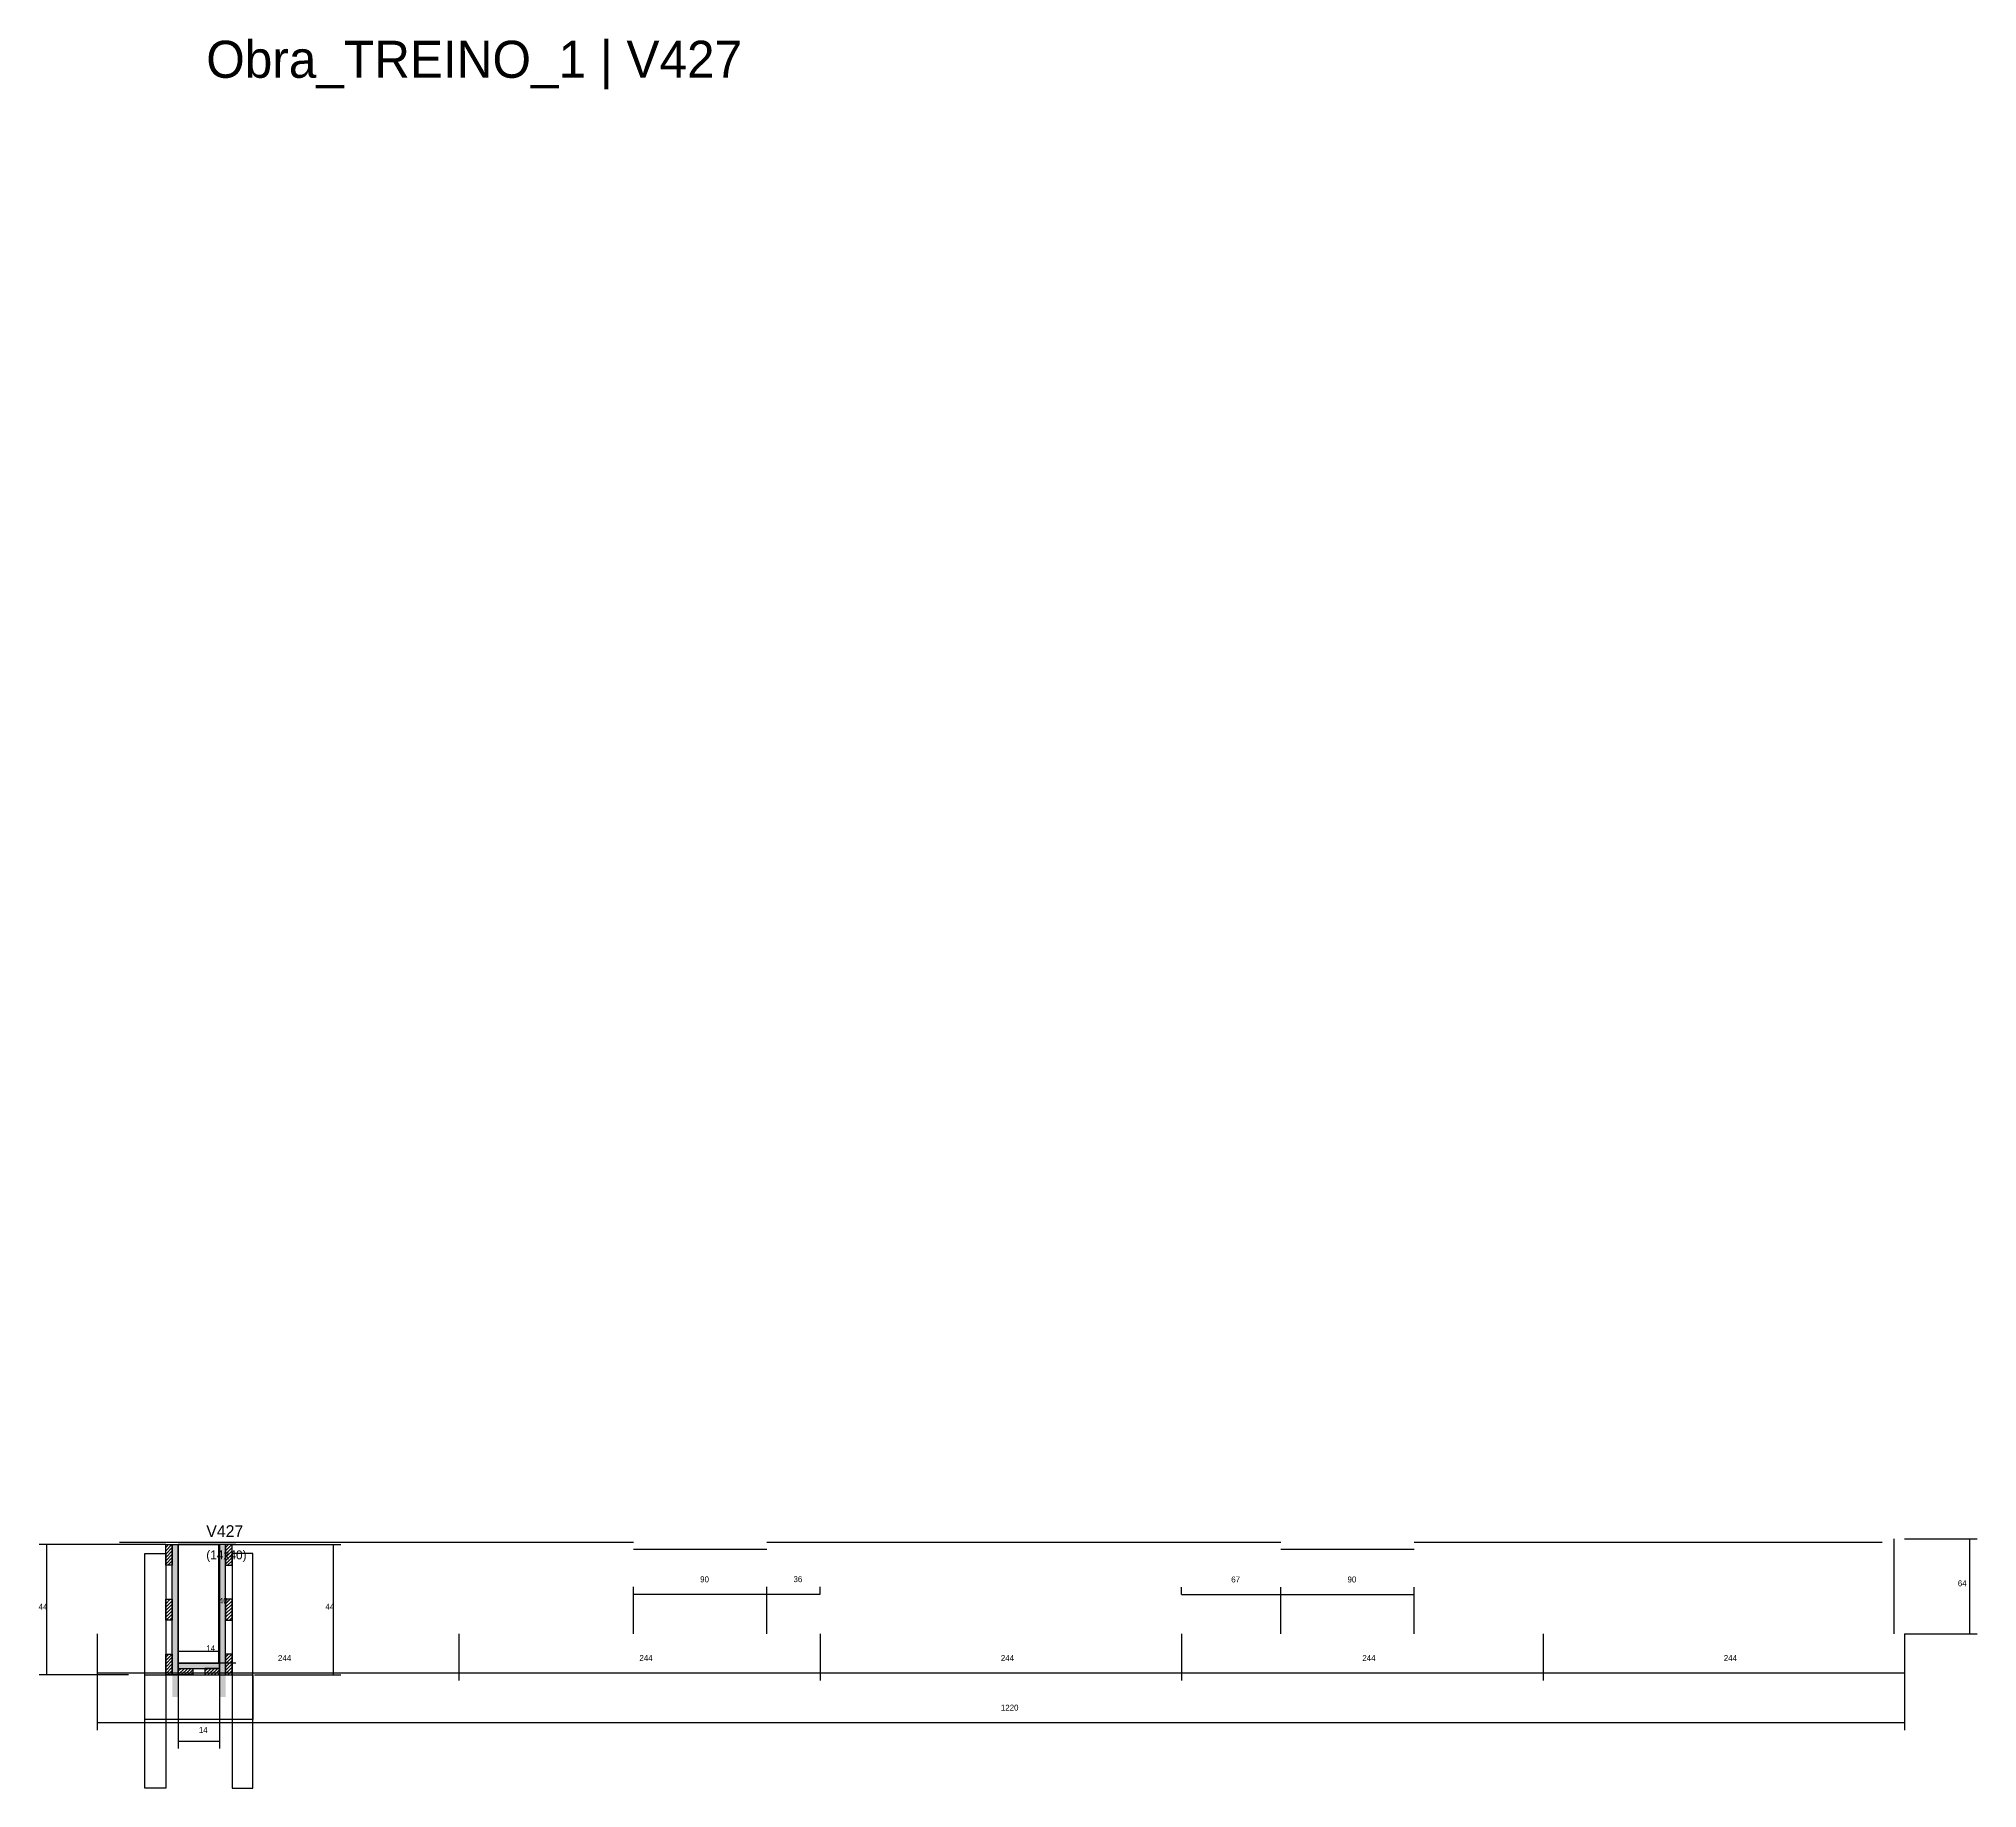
# Model space of a CAD drawing. Header units: metres. Extents: x -2848 to 21926, y -45195 to 1016.
# Drawn here: x 6287 to 7596, y -11164 to -9984 of the extents above; entities that cross this region are included whole.
import ezdxf

# ---------------------------------------------------------------- set-up
doc = ezdxf.new("R2010")
doc.units = ezdxf.units.M
for name, color, linetype in [('CONCRETO', 251, 'Continuous'), ('COTA', 241, 'Continuous'), ('Cota Seção (2x)', 4, 'Continuous'), ('Hachura', 253, 'Continuous'), ('LABEL_ID', 3, 'Continuous'), ('Madeira', 126, 'Continuous'), ('Painéis', 200, 'Continuous'), ('SARR_2.2x7', 40, 'Continuous'), ('SARR_3.5x7', 81, 'Continuous'), ('Texto Seção', 7, 'Continuous')]:
    doc.layers.add(name, color=color, linetype=linetype)

msp = doc.modelspace()

# ---------------------------------------------------------------- hatches: boundary and pattern name
at = {"layer": 'Hachura'}
h = msp.add_hatch(dxfattribs=at)
h.set_pattern_fill('ANSI31', scale=0.5)
h.paths.add_polyline_path([(6377, -11014), (6372.6, -11014), (6372.6, -11014), (6372.6, -11000), (6372.6, -11000), (6377, -11000), (6377, -11000), (6377, -11014)])
h = msp.add_hatch(color=8, dxfattribs=at)
h.dxf.hatch_style = 1
h.paths.add_polyline_path([(6381, -11000), (6377, -11000), (6377, -11000), (6377, -11103), (6377, -11103), (6381, -11103), (6381, -11103), (6381, -11000)])
h = msp.add_hatch(color=8, dxfattribs=at)
h.dxf.hatch_style = 1
h.paths.add_polyline_path([(6413, -11000), (6409, -11000), (6409, -11000), (6409, -11103), (6409, -11103), (6413, -11103), (6413, -11103), (6413, -11000)])
h = msp.add_hatch(dxfattribs=at)
h.set_pattern_fill('ANSI31', scale=0.5)
h.paths.add_polyline_path([(6413, -11014), (6417.4, -11014), (6417.4, -11014), (6417.4, -11000), (6417.4, -11000), (6413, -11000), (6413, -11000), (6413, -11014)])
h = msp.add_hatch(dxfattribs=at)
h.set_pattern_fill('ANSI31', scale=0.5)
h.paths.add_polyline_path([(6377, -11051), (6372.6, -11051), (6372.6, -11051), (6372.6, -11037), (6372.6, -11037), (6377, -11037), (6377, -11037), (6377, -11051)])
h = msp.add_hatch(dxfattribs=at)
h.set_pattern_fill('ANSI31', scale=0.5)
h.paths.add_polyline_path([(6413, -11051), (6417.4, -11051), (6417.4, -11051), (6417.4, -11037), (6417.4, -11037), (6413, -11037), (6413, -11037), (6413, -11051)])
h = msp.add_hatch(dxfattribs=at)
h.set_pattern_fill('ANSI31', scale=0.5)
h.paths.add_polyline_path([(6377, -11088), (6372.6, -11088), (6372.6, -11088), (6372.6, -11074), (6372.6, -11074), (6377, -11074), (6377, -11074), (6377, -11088)])
h = msp.add_hatch(color=8, dxfattribs=at)
h.dxf.hatch_style = 1
h.paths.add_polyline_path([(6409, -11083.6), (6409, -11080), (6409, -11080), (6381, -11080), (6381, -11080), (6381, -11083.6), (6381, -11083.6), (6409, -11083.6)])
h = msp.add_hatch(dxfattribs=at)
h.set_pattern_fill('ANSI31', scale=0.5)
h.paths.add_polyline_path([(6381, -11088), (6381, -11083.6), (6381, -11083.6), (6391, -11083.6), (6391, -11083.6), (6391, -11088), (6391, -11088), (6381, -11088)])
h = msp.add_hatch(dxfattribs=at)
h.set_pattern_fill('ANSI31', scale=0.5)
h.paths.add_polyline_path([(6409, -11088), (6409, -11083.6), (6409, -11083.6), (6399, -11083.6), (6399, -11083.6), (6399, -11088), (6399, -11088), (6409, -11088)])
h = msp.add_hatch(dxfattribs=at)
h.set_pattern_fill('ANSI31', scale=0.5)
h.paths.add_polyline_path([(6413, -11088), (6417.4, -11088), (6417.4, -11088), (6417.4, -11074), (6417.4, -11074), (6413, -11074), (6413, -11074), (6413, -11088)])

# ---------------------------------------------------------------- linework, layer by layer
at = {"layer": 'CONCRETO'}
for points in [[(6381, -11000), (6381, -11000), (6409, -11000), (6409, -11028), (6409, -11028), (6409, -11080), (6381, -11080), (6381, -11000)], [(6381, -11080), (6409, -11080), (6409, -11000), (6381, -11000)]]:
    msp.add_lwpolyline(points, close=True, dxfattribs=at)
at = {"layer": 'COTA'}
for p, q in [((6372.6, -11000), (6287.3, -11000)), ((6292.3, -11088), (6292.3, -11000)), ((6417, -11000), (6490.9, -11000)), ((6485.9, -11088), (6485.9, -11000)), ((7546.4, -10996.2), (7595.5, -10996.2)), ((7590.5, -11060.2), (7590.5, -10996.2)), ((6688.4, -11060.2), (6688.4, -11028.6)), ((6778.4, -11060.2), (6778.4, -11028.6)), ((6778.4, -11033.6), (6778.4, -11028.6)), ((6814.4, -11033.6), (6814.4, -11028.6)), ((7058.4, -11033.7), (7058.4, -11028.7)), ((7125.4, -11060.2), (7125.4, -11028.7)), ((7125.4, -11033.7), (7125.4, -11028.7)), ((7215.4, -11060.2), (7215.4, -11028.7)), ((6688.4, -11033.6), (6778.4, -11033.6)), ((6778.4, -11033.6), (6814.4, -11033.6)), ((7058.4, -11033.7), (7125.4, -11033.7)), ((7125.4, -11033.7), (7215.4, -11033.7)), ((6326.4, -11060.2), (6326.4, -11091.7)), ((6326.4, -11060.2), (6326.4, -11125.2)), ((6570.4, -11060.2), (6570.4, -11091.7)), ((6570.4, -11060.2), (6570.4, -11091.7)), ((6814.4, -11060.2), (6814.4, -11091.7)), ((6814.4, -11060.2), (6814.4, -11091.7)), ((7058.4, -11060.2), (7058.4, -11091.7)), ((7058.4, -11060.2), (7058.4, -11091.7)), ((7302.4, -11060.2), (7302.4, -11091.7)), ((7302.4, -11060.2), (7302.4, -11091.7)), ((7546.4, -11060.2), (7546.4, -11125.2)), ((7546.4, -11060.2), (7546.4, -11091.7)), ((7546.4, -11060.2), (7595.5, -11060.2)), ((6347.4, -11088), (6287.3, -11088)), ((6326.4, -11086.7), (6570.4, -11086.7)), ((6381, -11088), (6381, -11137.7)), ((6409, -11088), (6409, -11137.7)), ((6432.6, -11088), (6490.9, -11088)), ((6570.4, -11086.7), (6814.4, -11086.7)), ((6814.4, -11086.7), (7058.4, -11086.7)), ((7058.4, -11086.7), (7302.4, -11086.7)), ((7302.4, -11086.7), (7546.4, -11086.7)), ((6326.4, -11120.2), (7546.4, -11120.2)), ((6381, -11132.7), (6409, -11132.7))]:
    msp.add_line(p, q, dxfattribs=at)
at = {"layer": 'Cota Seção (2x)'}
for p, q in [((6420, -11000), (6403.5, -11000)), ((6408.5, -11080), (6408.5, -11000)), ((6381, -11088), (6381, -11067)), ((6409, -11088), (6409, -11067)), ((6381, -11072), (6409, -11072)), ((6420, -11080), (6403.5, -11080))]:
    msp.add_line(p, q, dxfattribs=at)
at = {"layer": 'Madeira'}
for points in [[(6377, -11014), (6372.6, -11014), (6372.6, -11000), (6377, -11000)], [(6413, -11014), (6417.4, -11014), (6417.4, -11000), (6413, -11000)], [(6377, -11051), (6372.6, -11051), (6372.6, -11037), (6377, -11037)], [(6413, -11051), (6417.4, -11051), (6417.4, -11037), (6413, -11037)], [(6377, -11088), (6372.6, -11088), (6372.6, -11074), (6377, -11074)], [(6381, -11088), (6381, -11083.6), (6391, -11083.6), (6391, -11088)], [(6409, -11088), (6409, -11083.6), (6399, -11083.6), (6399, -11088)], [(6413, -11088), (6417.4, -11088), (6417.4, -11074), (6413, -11074)]]:
    msp.add_lwpolyline(points, close=True, dxfattribs=at)
at = {"layer": 'Painéis'}
for p, q in [((6381, -11088), (6381, -11000)), ((6409, -11088), (6409, -11000)), ((6381, -11080), (6409, -11080)), ((6381, -11083.6), (6381, -11080)), ((6409, -11083.6), (6409, -11080))]:
    msp.add_line(p, q, dxfattribs=at)
for points in [[(6377, -11000), (6381, -11000), (6381, -11088), (6377, -11088)], [(6413, -11000), (6409, -11000), (6409, -11088), (6413, -11088)], [(6409, -11083.6), (6409, -11080), (6381, -11080), (6381, -11083.6)]]:
    msp.add_lwpolyline(points, close=True, dxfattribs=at)
at = {"layer": 'SARR_2.2x7'}
for p, q in [((6341.4, -10998.4), (6570.4, -10998.4)), ((6570.4, -10998.4), (6688.4, -10998.4)), ((6688.4, -11003.2), (6778.4, -11003.2)), ((6778.4, -10998.4), (6814.4, -10998.4)), ((6814.4, -10998.4), (7058.4, -10998.4)), ((7058.4, -10998.4), (7125.4, -10998.4)), ((7125.4, -11003.2), (7215.4, -11003.2)), ((7215.4, -10998.4), (7302.4, -10998.4)), ((7302.4, -10998.4), (7531.4, -10998.4)), ((7539.4, -11060.2), (7539.4, -10996.2))]:
    msp.add_line(p, q, dxfattribs=at)
at = {"layer": 'SARR_3.5x7'}
for points in [[(6358.6, -11006), (6372.6, -11006), (6372.6, -11164.5), (6358.6, -11164.5)], [(6431.4, -11006), (6417.4, -11006), (6417.4, -11164.5), (6431.4, -11164.5)], [(6358.6, -11088), (6431.4, -11088), (6431.4, -11118.1), (6358.6, -11118.1)]]:
    msp.add_lwpolyline(points, close=True, dxfattribs=at)

# ---------------------------------------------------------------- texts
at = {"layer": 'COTA'}
for s, p in [('90', (6733.4, -11025.5)), ('36', (6796.4, -11025.4)), ('67', (7091.9, -11025.6)), ('90', (7170.4, -11025.6)), ('64', (7582.4, -11028.2)), ('44', (6286.8, -11044)), ('44', (6480.4, -11044)), ('244', (6448.4, -11078.6)), ('244', (6692.4, -11078.6)), ('244', (6936.4, -11078.6)), ('244', (7180.4, -11078.6)), ('244', (7424.4, -11078.6)), ('1220', (6936.4, -11112.1)), ('14', (6395, -11127.2))]:
    msp.add_text(s, height=4, dxfattribs=at).set_placement(p)
at = {"layer": 'Cota Seção (2x)'}
for s, p in [('40', (6408.5, -11040)), ('14', (6400, -11072))]:
    msp.add_text(s, height=4, dxfattribs=at).set_placement(p)
at = {"layer": 'LABEL_ID'}
msp.add_text('Obra_TREINO_1 | V427', height=25, dxfattribs=at).set_placement((6400, -10010))
at = {"layer": 'Texto Seção'}
for s, height, p in [('V427', 8, (6400, -10995)), ('(14x40)', 6, (6400, -11010))]:
    msp.add_text(s, height=height, dxfattribs=at).set_placement(p)

doc.saveas('drawing.dxf')
